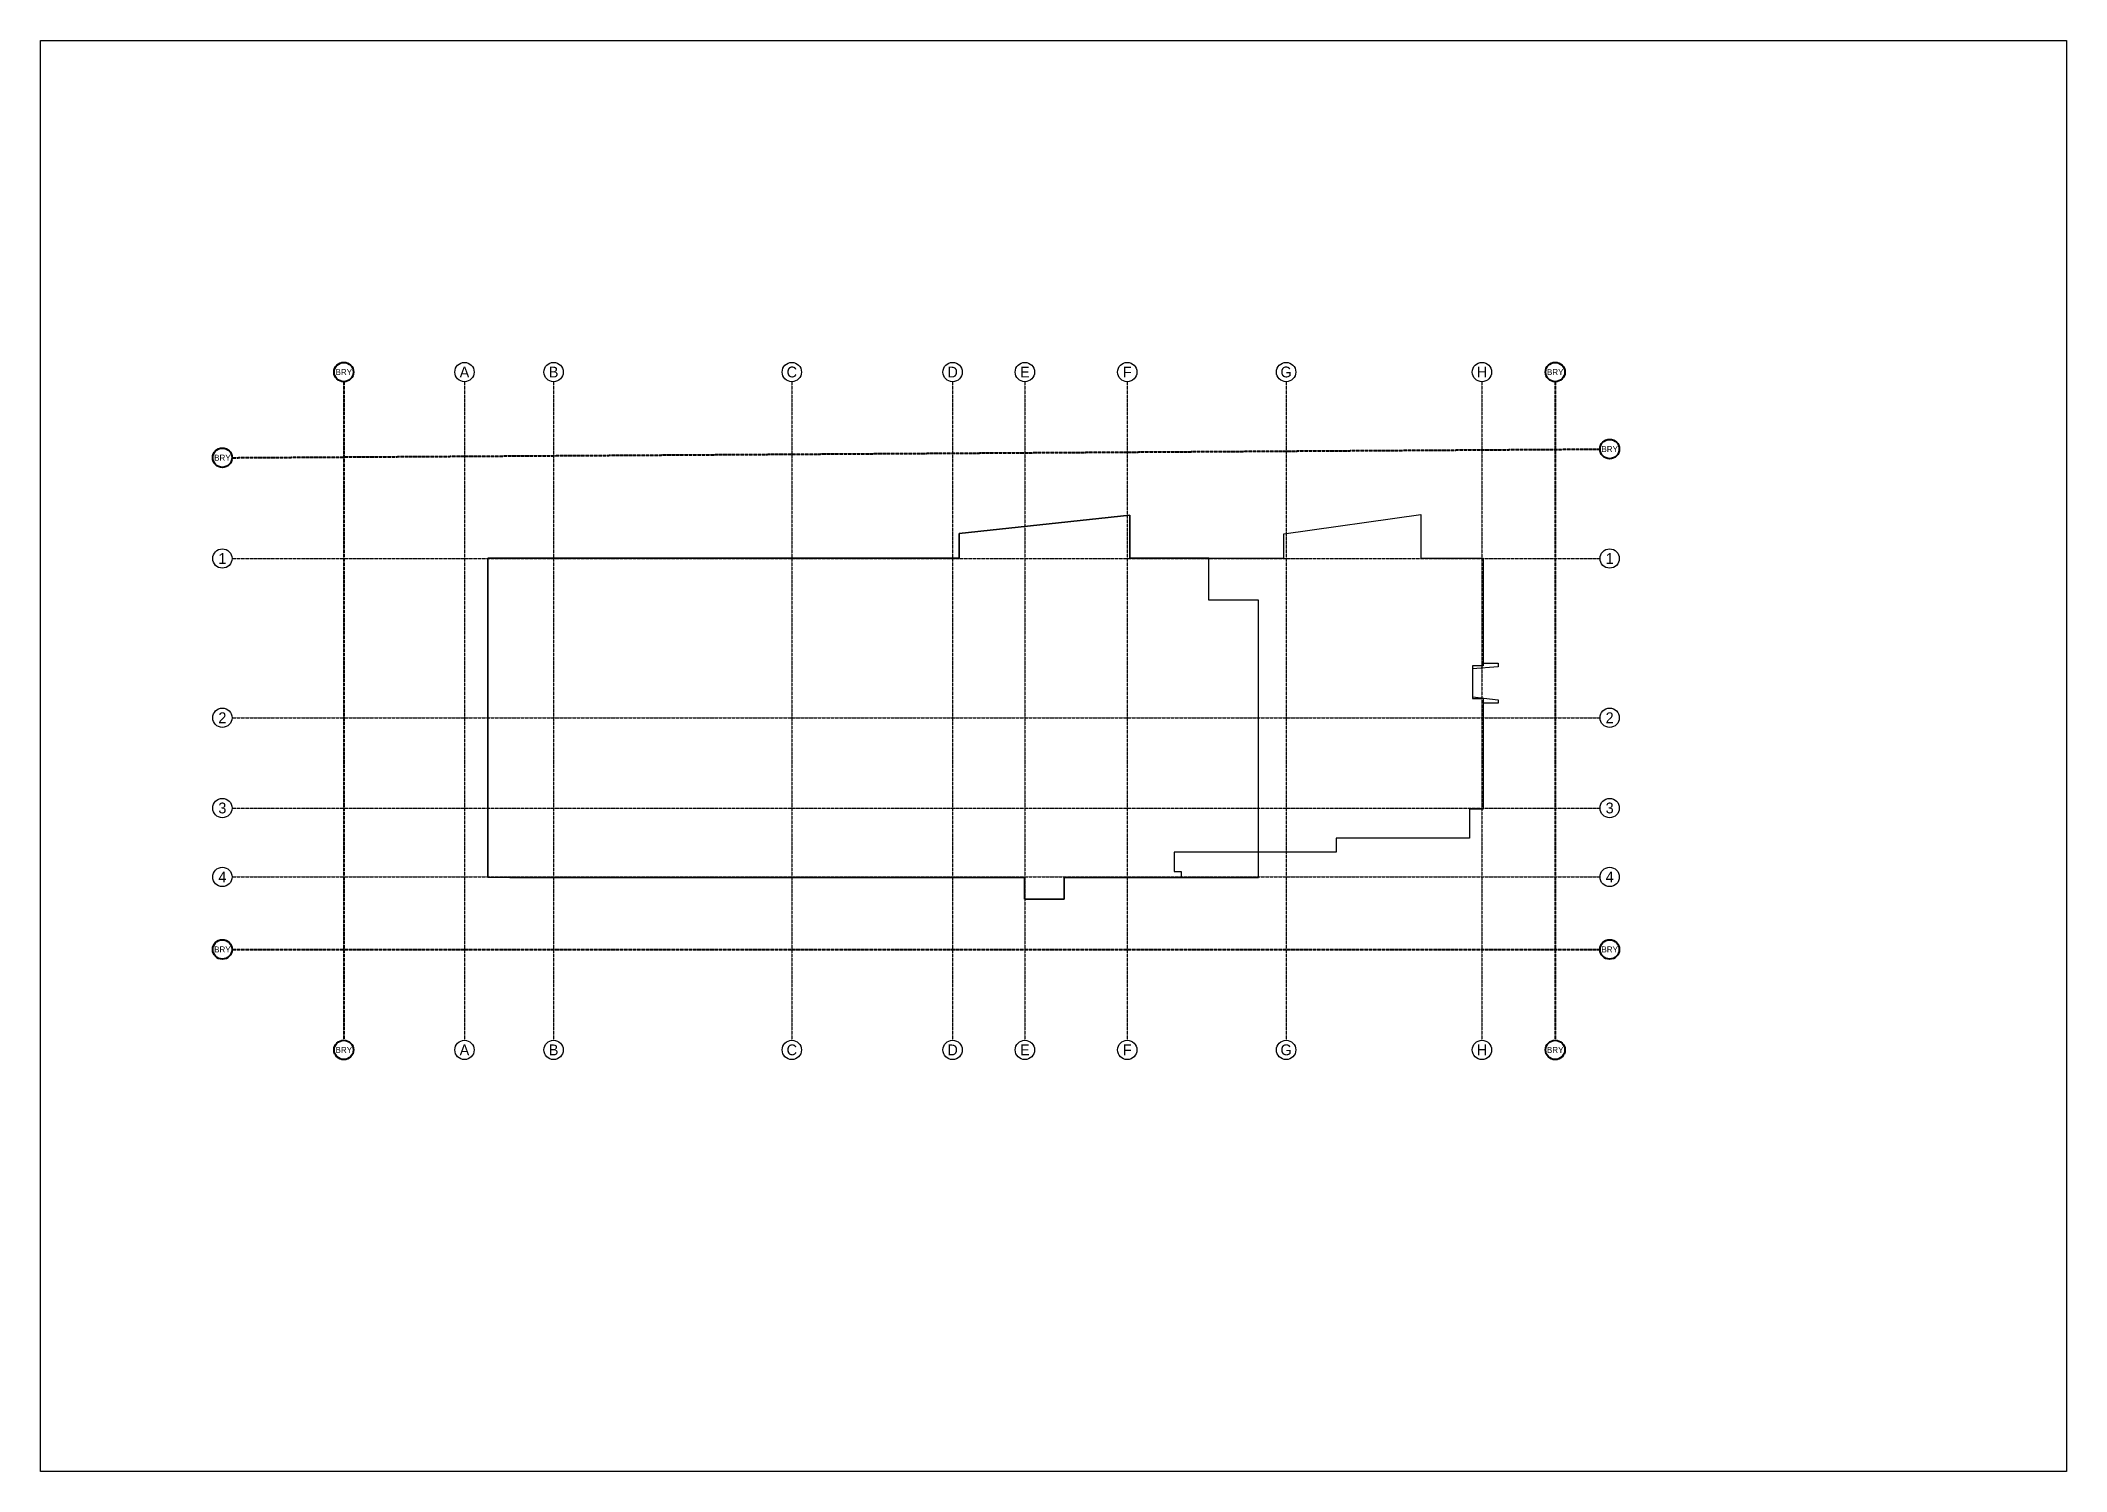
# Model space of a CAD drawing. Header units: millimetres. Extents: x -881708 to -119807, y 0 to 594021.
# Drawn here: x -881708 to -797600, y 237609 to 297011 of the extents above; entities that cross this region are included whole.
import ezdxf

# ---------------------------------------------------------------- set-up
doc = ezdxf.new("R2010")
doc.units = ezdxf.units.MM
doc.linetypes.add('ACAD_ISO02W100', pattern=[15, 12, -3])
for name, color, linetype in [('04 - Level Four-Six', 112, 'CONTINUOUS'), ('07 - Level Seven', 140, 'CONTINUOUS'), ('08 - Level Eight', 30, 'CONTINUOUS'), ('Grid Lines', 1, 'CONTINUOUS'), ('Images [2017.10.24]', 252, 'CONTINUOUS')]:
    doc.layers.add(name, color=color, linetype=linetype)
doc.styles.add('Waco', font='vrinda.ttf', dxfattribs={"height": 250})
picture_1 = doc.add_image_def('image23.tif', size_in_pixel=(9934, 7016))

msp = doc.modelspace()

# ---------------------------------------------------------------- texts
at = {"layer": 'Grid Lines', "char_height": 450, "attachment_point": 5, "style": 'Waco'}
for s, insert in [('A', (-864107.5, 283247.6)), ('B', (-860407.5, 283247.6)), ('C', (-850517.5, 283247.6)), ('D', (-843842.5, 283247.6)), ('E', (-840842.5, 283247.6)), ('F', (-836592.5, 283247.6)), ('G', (-829997.5, 283247.6)), ('H', (-821865.5, 283247.6)), ('1', (-874158.4, 275507.4)), ('1', (-816564.7, 275507.4)), ('2', (-874158.4, 268897.4)), ('2', (-816564.7, 268897.4)), ('3', (-874158.4, 265148.4)), ('3', (-816564.7, 265148.4)), ('4', (-874158.4, 262288.4)), ('4', (-816564.7, 262288.4)), ('A', (-864107.5, 255108.5)), ('B', (-860407.5, 255108.5)), ('C', (-850517.5, 255108.5)), ('D', (-843842.5, 255108.5)), ('E', (-840842.5, 255108.5)), ('F', (-836592.5, 255108.5)), ('G', (-829997.5, 255108.5)), ('H', (-821865.5, 255108.5))]:
    msp.add_mtext_dynamic_manual_height_columns(s, width=637.099, gutter_width=1250, heights=[0], dxfattribs=dict(at, insert=insert))
at = {"layer": 'Grid Lines', "color": 142, "char_height": 250, "attachment_point": 5, "style": 'Waco'}
for insert in [(-869117.5, 283247.6), (-818825.5, 283247.6), (-816564.7, 280052.5), (-874158.4, 279692.4), (-874158.4, 259278.4), (-816564.7, 259278.4), (-869117.5, 255108.5), (-818825.5, 255108.5)]:
    msp.add_mtext_dynamic_manual_height_columns('BRY', width=637.099, gutter_width=1250, heights=[0], dxfattribs=dict(at, insert=insert))

# ---------------------------------------------------------------- linework, layer by layer
at = {"layer": '04 - Level Four-Six'}
msp.add_lwpolyline([(-824405.4, 277329.1), (-824405.4, 275525.2), (-821821.5, 275525.2), (-821821.5, 271163.6), (-821199.4, 271163.6), (-821199.4, 271016.2), (-822257.1, 270923.9), (-822257.1, 269771.8), (-821199.4, 269636.5), (-821199.4, 269501.9), (-821821.5, 269501.9), (-821821.5, 265101.4), (-822382.2, 265101.4), (-822382.2, 263896.6), (-827920, 263896.6), (-827920, 263321.8), (-834651.2, 263321.8), (-834651.2, 262521.1), (-834348.7, 262521.1), (-834348.7, 262259.4), (-839214.4, 262259.4), (-839214.4, 261361.1), (-840857.2, 261361.1), (-840857.2, 262259.4), (-863133.8, 262259.4), (-863133.8, 275525.2), (-843576.8, 275525.2), (-843576.8, 276550.6), (-836488.4, 277311.1), (-836488.4, 275525.2), (-830090.9, 275525.2), (-830090.9, 276534.5)], close=True, dxfattribs=at)
at = {"layer": '07 - Level Seven'}
msp.add_lwpolyline([(-863133.8, 275525.2), (-843576.8, 275525.2), (-843576.8, 276550.6), (-836488.4, 277311.1), (-836488.4, 275525.2), (-830090.9, 275525.2), (-830090.9, 276534.5), (-824405.4, 277329.1), (-824405.4, 275525.2), (-821821.5, 275525.2), (-821821.5, 271052.8), (-822257.1, 271052.8), (-822257.1, 269692.1), (-821821.5, 269692.1), (-821821.5, 265101.4), (-822382.2, 265101.4), (-822382.2, 263896.6), (-827920, 263896.6), (-827920, 263321.8), (-834651.2, 263321.8), (-834651.2, 262521.1), (-834348.7, 262521.1), (-834348.7, 262259.4), (-839214.4, 262259.4), (-839214.4, 261361.1), (-840857.2, 261361.1), (-840857.2, 262259.4), (-863133.8, 262259.4)], close=True, dxfattribs=at)
at = {"layer": '08 - Level Eight'}
msp.add_lwpolyline([(-863133.8, 275525.2), (-863133.8, 262275.4), (-862218, 262275.4), (-862218, 262259.4), (-840857.2, 262259.4), (-840857.2, 261361.1), (-839214.4, 261361.1), (-839214.4, 262259.4), (-831137.6, 262259.4), (-831137.6, 273780.4), (-833203.5, 273780.4), (-833203.5, 275525.2), (-836488.4, 275525.2), (-836488.4, 277311.1), (-843576.8, 276550.6), (-843576.8, 275525.2)], close=True, dxfattribs=at)
at = {"layer": 'Grid Lines', "color": 142, "linetype": 'ACAD_ISO02W100', "lineweight": 40}
for points in [[(-869117.5, 282846.4), (-869117.5, 255509.7)], [(-818825.5, 282846.4), (-818825.5, 255509.7)], [(-873757.2, 279692.4), (-816966, 280050)], [(-873757.2, 259278.4), (-816966, 259278.4)]]:
    msp.add_lwpolyline(points, dxfattribs=at)
at = {"layer": 'Grid Lines', "linetype": 'ACAD_ISO02W100'}
for points in [[(-864107.5, 282846.4), (-864107.5, 255509.7)], [(-860407.5, 282846.4), (-860407.5, 255509.7)], [(-850517.5, 282846.4), (-850517.5, 255509.7)], [(-843842.5, 282846.4), (-843842.5, 255509.7)], [(-840842.5, 282846.4), (-840842.5, 255509.7)], [(-836592.5, 282846.4), (-836592.5, 255509.7)], [(-829997.5, 282846.4), (-829997.5, 255509.7)], [(-821865.5, 282846.4), (-821865.5, 255509.7)], [(-873757.2, 275507.4), (-816966, 275507.4)], [(-873757.2, 268897.4), (-816966, 268897.4)], [(-873757.2, 265148.4), (-816966, 265148.4)], [(-873757.2, 262288.4), (-816966, 262288.4)]]:
    msp.add_lwpolyline(points, dxfattribs=at)
at = {"layer": 'Grid Lines', "color": 142, "lineweight": 40}
for centre in [(-869117.5, 283247.6), (-818825.5, 283247.6), (-874158.4, 279692.4), (-816564.7, 280052.5), (-874158.4, 259278.4), (-816564.7, 259278.4), (-869117.5, 255108.5), (-818825.5, 255108.5)]:
    msp.add_circle(centre, 401.2, dxfattribs=at)
at = {"layer": 'Grid Lines'}
for centre in [(-864107.5, 283247.6), (-860407.5, 283247.6), (-850517.5, 283247.6), (-843842.5, 283247.6), (-840842.5, 283247.6), (-836592.5, 283247.6), (-829997.5, 283247.6), (-821865.5, 283247.6), (-874158.4, 275507.4), (-816564.7, 275507.4), (-874158.4, 268897.4), (-816564.7, 268897.4), (-874158.4, 265148.4), (-816564.7, 265148.4), (-874158.4, 262288.4), (-816564.7, 262288.4), (-864107.5, 255108.5), (-860407.5, 255108.5), (-850517.5, 255108.5), (-843842.5, 255108.5), (-840842.5, 255108.5), (-836592.5, 255108.5), (-829997.5, 255108.5), (-821865.5, 255108.5)]:
    msp.add_circle(centre, 401.2, dxfattribs=at)

msp.set_redraw_order([(e.dxf.handle, doc.entitydb.next_handle()) for e in msp.query("TEXT MTEXT ATTDEF DIMENSION ARC_DIMENSION")])  # texts and dimensions are drawn at this point

# ---------------------------------------------------------------- pictures from other files: only their frames are drawn
at = {"layer": 'Images [2017.10.24]'}
image = msp.add_image(picture_1, insert=(-881707.9, 237608.5), size_in_units=(84107.9, 59402.1), dxfattribs=at)
image.dxf.flags = 15

doc.saveas('drawing.dxf')
